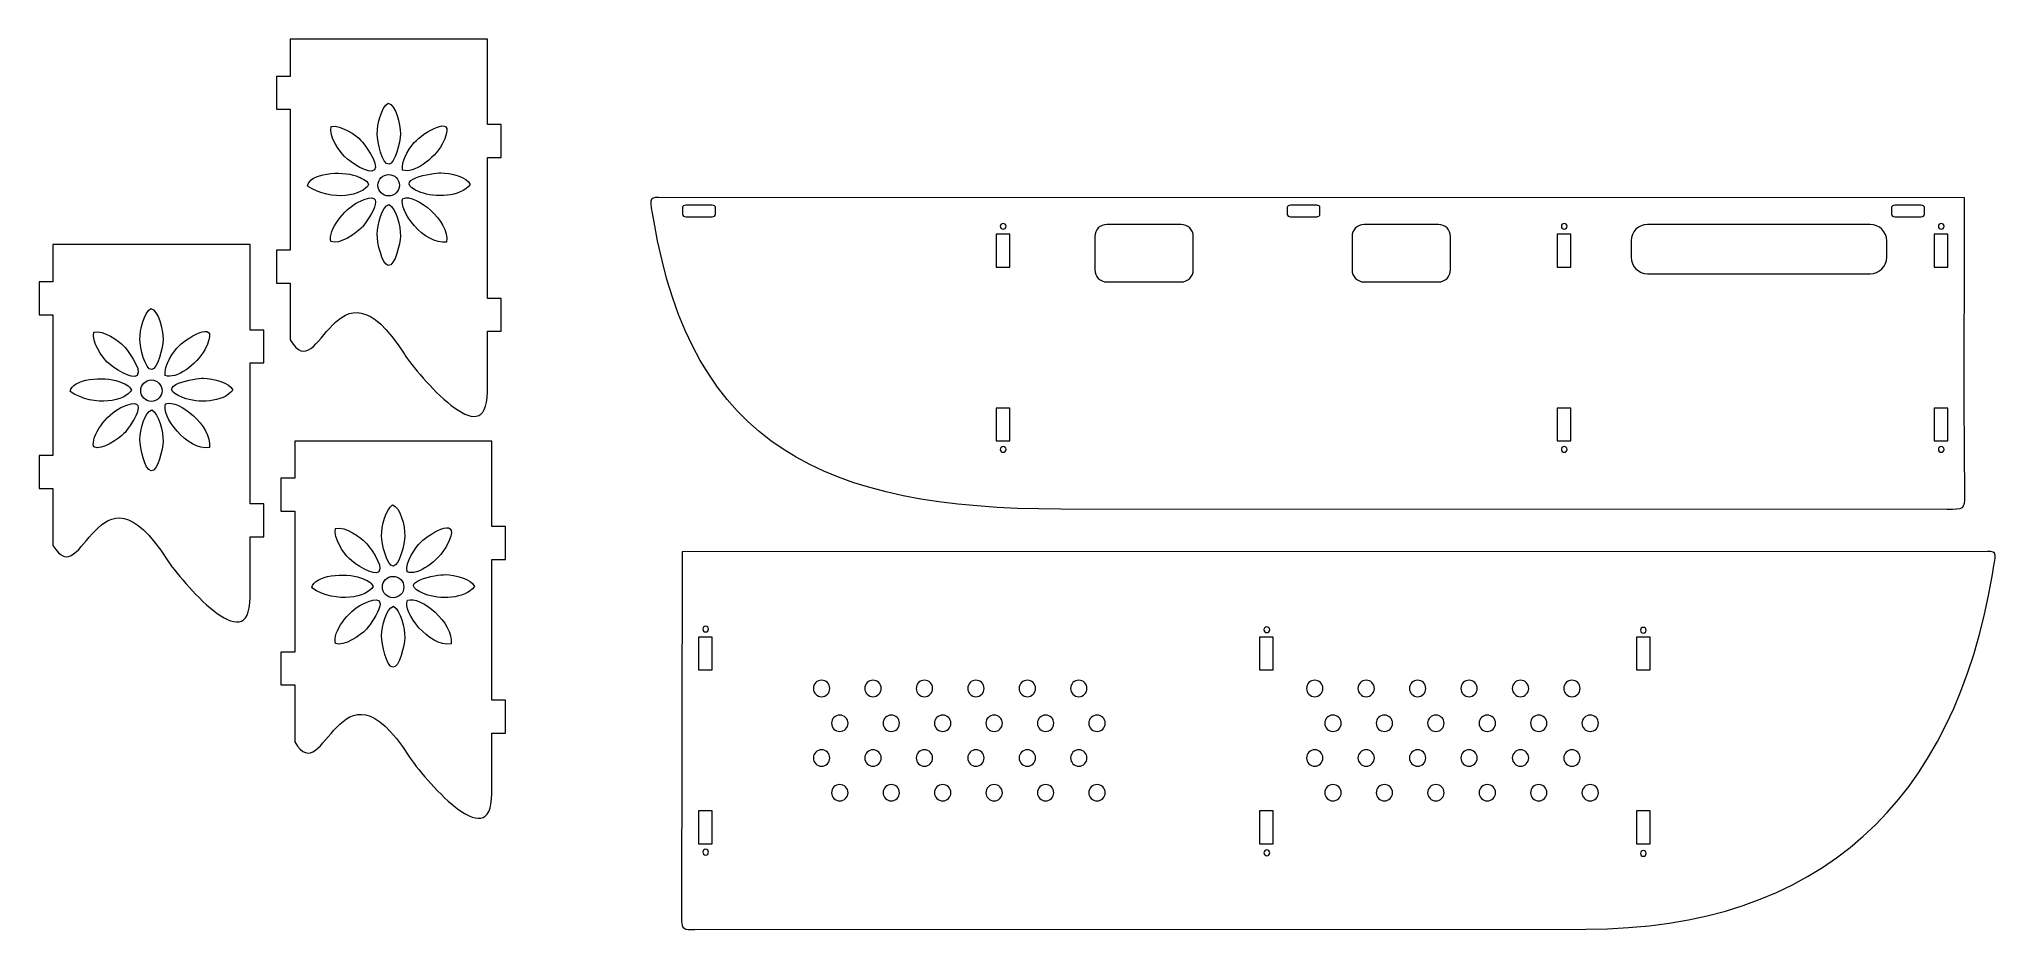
# Model space of a CAD drawing. Header units: inches. Extents: x -10.5 to 36.4, y -10.6 to 10.8.
import ezdxf

# ---------------------------------------------------------------- set-up
doc = ezdxf.new("R2010")
doc.units = ezdxf.units.IN
doc.header["$MEASUREMENT"] = 0
doc.layers.add('Layer 1', color=7, linetype='Continuous')

msp = doc.modelspace()

# ---------------------------------------------------------------- linework, layer by layer
at = {"layer": 'Layer 1', "color": 250, "lineweight": 18}
for points, knots in [([(-4.49, 3.569), (-4.49, 3.569), (-4.49, 4.934), (-4.49, 4.934), (-4.49, 4.934), (-4.49, 4.934), (-4.821, 4.934), (-4.821, 4.934), (-4.821, 4.934), (-4.821, 4.934), (-4.821, 5.722), (-4.821, 5.722), (-4.821, 5.722), (-4.821, 5.722), (-4.49, 5.722), (-4.49, 5.722), (-4.49, 5.722), (-4.49, 5.722), (-4.49, 9.101), (-4.49, 9.101), (-4.49, 9.101), (-4.49, 9.101), (-4.821, 9.101), (-4.821, 9.101), (-4.821, 9.101), (-4.821, 9.101), (-4.821, 9.888), (-4.821, 9.888), (-4.821, 9.888), (-4.821, 9.888), (-4.49, 9.888), (-4.49, 9.888), (-4.49, 9.888), (-4.49, 9.888), (-4.49, 10.782), (-4.49, 10.782), (-4.49, 10.782), (-4.49, 10.782), (0.234, 10.782), (0.234, 10.782), (0.234, 10.782), (0.234, 10.782), (0.234, 8.732), (0.234, 8.732), (0.234, 8.732), (0.234, 8.732), (0.565, 8.732), (0.565, 8.732), (0.565, 8.732), (0.565, 8.732), (0.565, 7.944), (0.565, 7.944), (0.565, 7.944), (0.565, 7.944), (0.234, 7.944), (0.234, 7.944), (0.234, 7.944), (0.234, 7.944), (0.234, 4.565), (0.234, 4.565), (0.234, 4.565), (0.234, 4.565), (0.565, 4.565), (0.565, 4.565), (0.565, 4.565), (0.565, 4.565), (0.565, 3.777), (0.565, 3.777), (0.565, 3.777), (0.565, 3.777), (0.234, 3.777), (0.234, 3.777), (0.234, 3.777), (0.234, 3.777), (0.234, 2.329), (0.234, 2.329), (0.234, 2.329), (0.234, 0.764), (-1.428, 2.727), (-1.753, 3.226), (-1.753, 3.226), (-3.43, 5.853), (-3.769, 2.341), (-4.49, 3.569)], [0, 0, 0, 0, 0.045455, 0.045455, 0.045455, 0.045455, 0.090909, 0.090909, 0.090909, 0.090909, 0.136364, 0.136364, 0.136364, 0.136364, 0.181818, 0.181818, 0.181818, 0.181818, 0.227273, 0.227273, 0.227273, 0.227273, 0.272727, 0.272727, 0.272727, 0.272727, 0.318182, 0.318182, 0.318182, 0.318182, 0.363636, 0.363636, 0.363636, 0.363636, 0.409091, 0.409091, 0.409091, 0.409091, 0.454545, 0.454545, 0.454545, 0.454545, 0.5, 0.5, 0.5, 0.5, 0.545455, 0.545455, 0.545455, 0.545455, 0.590909, 0.590909, 0.590909, 0.590909, 0.636364, 0.636364, 0.636364, 0.636364, 0.681818, 0.681818, 0.681818, 0.681818, 0.727273, 0.727273, 0.727273, 0.727273, 0.772727, 0.772727, 0.772727, 0.772727, 0.818182, 0.818182, 0.818182, 0.818182, 0.863636, 0.863636, 0.863636, 0.863636, 0.909091, 0.909091, 0.909091, 0.909091, 1, 1, 1, 1]), ([(-2.145, 9.249), (-2.303, 9.153), (-2.408, 8.743), (-2.407, 8.509), (-2.407, 8.509), (-2.406, 8.328), (-2.284, 7.773), (-2.123, 7.784), (-2.123, 7.784), (-1.98, 7.793), (-1.855, 8.311), (-1.851, 8.509), (-1.851, 8.509), (-1.846, 8.747), (-1.96, 9.206), (-2.145, 9.249)], [0, 0, 0, 0, 0.2, 0.2, 0.2, 0.2, 0.4, 0.4, 0.4, 0.4, 0.6, 0.6, 0.6, 0.6, 1, 1, 1, 1]), ([(-0.852, 8.262), (-0.439, 9.045), (-1.226, 8.59), (-1.468, 8.356), (-1.468, 8.356), (-1.586, 8.242), (-1.847, 7.878), (-1.797, 7.643), (-1.797, 7.643), (-1.54, 7.542), (-1.04, 7.907), (-0.852, 8.262)], [0, 0, 0, 0, 0.25, 0.25, 0.25, 0.25, 0.5, 0.5, 0.5, 0.5, 1, 1, 1, 1]), ([(-2.797, 8.356), (-2.908, 8.467), (-3.276, 8.743), (-3.511, 8.685), (-3.511, 8.685), (-3.577, 8.454), (-3.302, 8.081), (-3.187, 7.966), (-3.187, 7.966), (-3.042, 7.822), (-2.587, 7.528), (-2.474, 7.647), (-2.474, 7.647), (-2.338, 7.79), (-2.744, 8.302), (-2.797, 8.356)], [0, 0, 0, 0, 0.2, 0.2, 0.2, 0.2, 0.4, 0.4, 0.4, 0.4, 0.6, 0.6, 0.6, 0.6, 1, 1, 1, 1]), ([(-2.914, 7.501), (-3.261, 7.636), (-4.043, 7.569), (-4.079, 7.258), (-4.079, 7.258), (-3.478, 6.868), (-2.741, 7.04), (-2.611, 7.297), (-2.611, 7.297), (-2.648, 7.401), (-2.785, 7.451), (-2.914, 7.501)], [0, 0, 0, 0, 0.25, 0.25, 0.25, 0.25, 0.5, 0.5, 0.5, 0.5, 1, 1, 1, 1]), ([(-2.131, 7.537), (-2.272, 7.537), (-2.388, 7.422), (-2.388, 7.28), (-2.388, 7.28), (-2.388, 7.138), (-2.272, 7.023), (-2.131, 7.023), (-2.131, 7.023), (-1.989, 7.023), (-1.873, 7.138), (-1.873, 7.28), (-1.873, 7.28), (-1.873, 7.422), (-1.989, 7.537), (-2.131, 7.537)], [0, 0, 0, 0, 0.2, 0.2, 0.2, 0.2, 0.4, 0.4, 0.4, 0.4, 0.6, 0.6, 0.6, 0.6, 1, 1, 1, 1]), ([(-0.884, 7.578), (-1.052, 7.581), (-2.141, 7.408), (-1.362, 7.108), (-1.362, 7.108), (-1.031, 6.98), (-0.409, 6.985), (-0.177, 7.297), (-0.177, 7.297), (-0.242, 7.471), (-0.653, 7.575), (-0.884, 7.578)], [0, 0, 0, 0, 0.25, 0.25, 0.25, 0.25, 0.5, 0.5, 0.5, 0.5, 1, 1, 1, 1]), ([(-2.861, 6.873), (-3.203, 6.708), (-3.593, 6.197), (-3.514, 5.93), (-3.514, 5.93), (-3.314, 5.832), (-2.906, 6.137), (-2.787, 6.251), (-2.787, 6.251), (-2.684, 6.351), (-2.029, 7.277), (-2.861, 6.873)], [0, 0, 0, 0, 0.25, 0.25, 0.25, 0.25, 0.5, 0.5, 0.5, 0.5, 1, 1, 1, 1]), ([(-1.789, 6.964), (-1.915, 6.685), (-1.276, 5.839), (-0.741, 5.916), (-0.741, 5.916), (-0.675, 6.432), (-1.477, 7.08), (-1.789, 6.964)], [0, 0, 0, 0, 0.333333, 0.333333, 0.333333, 0.333333, 1, 1, 1, 1]), ([(-2.121, 6.821), (-2.298, 6.766), (-2.404, 6.338), (-2.407, 6.108), (-2.407, 6.108), (-2.409, 5.912), (-2.291, 5.375), (-2.14, 5.356), (-2.14, 5.356), (-1.98, 5.336), (-1.855, 5.895), (-1.851, 6.06), (-1.851, 6.06), (-1.846, 6.296), (-1.95, 6.721), (-2.121, 6.821)], [0, 0, 0, 0, 0.2, 0.2, 0.2, 0.2, 0.4, 0.4, 0.4, 0.4, 0.6, 0.6, 0.6, 0.6, 1, 1, 1, 1]), ([(13.973, -0.488), (13.973, -0.488), (35.226, -0.496), (35.226, -0.496), (35.226, -0.496), (35.61, -0.496), (35.65, -0.497), (35.646, -0.163), (35.646, -0.163), (35.616, 2.216), (35.638, 4.606), (35.638, 6.986), (35.638, 6.986), (35.638, 6.986), (4.347, 6.997), (4.347, 6.997), (4.347, 6.997), (4.095, 6.997), (4.141, 6.937), (4.224, 6.445), (4.224, 6.445), (5.134, 1.027), (8.343, -0.488), (13.973, -0.488)], [0, 0, 0, 0, 0.142857, 0.142857, 0.142857, 0.142857, 0.285714, 0.285714, 0.285714, 0.285714, 0.428571, 0.428571, 0.428571, 0.428571, 0.571429, 0.571429, 0.571429, 0.571429, 0.714286, 0.714286, 0.714286, 0.714286, 1, 1, 1, 1]), ([(4.994, 6.8), (4.994, 6.8), (5.624, 6.8), (5.624, 6.8), (5.624, 6.8), (5.667, 6.8), (5.703, 6.775), (5.703, 6.745), (5.703, 6.745), (5.703, 6.745), (5.703, 6.579), (5.703, 6.579), (5.703, 6.579), (5.703, 6.549), (5.667, 6.524), (5.624, 6.524), (5.624, 6.524), (5.624, 6.524), (4.994, 6.524), (4.994, 6.524), (4.994, 6.524), (4.951, 6.524), (4.915, 6.549), (4.915, 6.579), (4.915, 6.579), (4.915, 6.579), (4.915, 6.745), (4.915, 6.745), (4.915, 6.745), (4.915, 6.775), (4.951, 6.8), (4.994, 6.8)], [0, 0, 0, 0, 0.111111, 0.111111, 0.111111, 0.111111, 0.222222, 0.222222, 0.222222, 0.222222, 0.333333, 0.333333, 0.333333, 0.333333, 0.444444, 0.444444, 0.444444, 0.444444, 0.555556, 0.555556, 0.555556, 0.555556, 0.666667, 0.666667, 0.666667, 0.666667, 0.777778, 0.777778, 0.777778, 0.777778, 1, 1, 1, 1]), ([(19.485, 6.8), (19.485, 6.8), (20.115, 6.8), (20.115, 6.8), (20.115, 6.8), (20.158, 6.8), (20.193, 6.775), (20.193, 6.745), (20.193, 6.745), (20.193, 6.745), (20.193, 6.579), (20.193, 6.579), (20.193, 6.579), (20.193, 6.549), (20.158, 6.524), (20.115, 6.524), (20.115, 6.524), (20.115, 6.524), (19.485, 6.524), (19.485, 6.524), (19.485, 6.524), (19.441, 6.524), (19.406, 6.549), (19.406, 6.579), (19.406, 6.579), (19.406, 6.579), (19.406, 6.745), (19.406, 6.745), (19.406, 6.745), (19.406, 6.775), (19.441, 6.8), (19.485, 6.8)], [0, 0, 0, 0, 0.111111, 0.111111, 0.111111, 0.111111, 0.222222, 0.222222, 0.222222, 0.222222, 0.333333, 0.333333, 0.333333, 0.333333, 0.444444, 0.444444, 0.444444, 0.444444, 0.555556, 0.555556, 0.555556, 0.555556, 0.666667, 0.666667, 0.666667, 0.666667, 0.777778, 0.777778, 0.777778, 0.777778, 1, 1, 1, 1]), ([(33.976, 6.8), (33.976, 6.8), (34.605, 6.8), (34.605, 6.8), (34.605, 6.8), (34.649, 6.8), (34.684, 6.775), (34.684, 6.745), (34.684, 6.745), (34.684, 6.745), (34.684, 6.579), (34.684, 6.579), (34.684, 6.579), (34.684, 6.549), (34.649, 6.524), (34.605, 6.524), (34.605, 6.524), (34.605, 6.524), (33.976, 6.524), (33.976, 6.524), (33.976, 6.524), (33.932, 6.524), (33.897, 6.549), (33.897, 6.579), (33.897, 6.579), (33.897, 6.579), (33.897, 6.745), (33.897, 6.745), (33.897, 6.745), (33.897, 6.775), (33.932, 6.8), (33.976, 6.8)], [0, 0, 0, 0, 0.111111, 0.111111, 0.111111, 0.111111, 0.222222, 0.222222, 0.222222, 0.222222, 0.333333, 0.333333, 0.333333, 0.333333, 0.444444, 0.444444, 0.444444, 0.444444, 0.555556, 0.555556, 0.555556, 0.555556, 0.666667, 0.666667, 0.666667, 0.666667, 0.777778, 0.777778, 0.777778, 0.777778, 1, 1, 1, 1]), ([(12.599, 6.363), (12.637, 6.363), (12.668, 6.332), (12.668, 6.294), (12.668, 6.294), (12.668, 6.256), (12.637, 6.225), (12.599, 6.225), (12.599, 6.225), (12.561, 6.225), (12.53, 6.256), (12.53, 6.294), (12.53, 6.294), (12.53, 6.332), (12.561, 6.363), (12.599, 6.363)], [0, 0, 0, 0, 0.2, 0.2, 0.2, 0.2, 0.4, 0.4, 0.4, 0.4, 0.6, 0.6, 0.6, 0.6, 1, 1, 1, 1]), ([(15.084, 6.339), (15.084, 6.339), (16.868, 6.339), (16.868, 6.339), (16.868, 6.339), (17.027, 6.339), (17.157, 6.209), (17.157, 6.05), (17.157, 6.05), (17.157, 6.05), (17.157, 5.251), (17.157, 5.251), (17.157, 5.251), (17.157, 5.092), (17.027, 4.961), (16.868, 4.961), (16.868, 4.961), (16.868, 4.961), (15.084, 4.961), (15.084, 4.961), (15.084, 4.961), (14.925, 4.961), (14.795, 5.092), (14.795, 5.251), (14.795, 5.251), (14.795, 5.251), (14.795, 6.05), (14.795, 6.05), (14.795, 6.05), (14.795, 6.209), (14.925, 6.339), (15.084, 6.339)], [0, 0, 0, 0, 0.111111, 0.111111, 0.111111, 0.111111, 0.222222, 0.222222, 0.222222, 0.222222, 0.333333, 0.333333, 0.333333, 0.333333, 0.444444, 0.444444, 0.444444, 0.444444, 0.555556, 0.555556, 0.555556, 0.555556, 0.666667, 0.666667, 0.666667, 0.666667, 0.777778, 0.777778, 0.777778, 0.777778, 1, 1, 1, 1]), ([(21.251, 6.339), (21.251, 6.339), (23.035, 6.339), (23.035, 6.339), (23.035, 6.339), (23.194, 6.339), (23.324, 6.209), (23.324, 6.05), (23.324, 6.05), (23.324, 6.05), (23.324, 5.251), (23.324, 5.251), (23.324, 5.251), (23.324, 5.092), (23.194, 4.961), (23.035, 4.961), (23.035, 4.961), (23.035, 4.961), (21.251, 4.961), (21.251, 4.961), (21.251, 4.961), (21.092, 4.961), (20.962, 5.092), (20.962, 5.251), (20.962, 5.251), (20.962, 5.251), (20.962, 6.05), (20.962, 6.05), (20.962, 6.05), (20.962, 6.209), (21.092, 6.339), (21.251, 6.339)], [0, 0, 0, 0, 0.111111, 0.111111, 0.111111, 0.111111, 0.222222, 0.222222, 0.222222, 0.222222, 0.333333, 0.333333, 0.333333, 0.333333, 0.444444, 0.444444, 0.444444, 0.444444, 0.555556, 0.555556, 0.555556, 0.555556, 0.666667, 0.666667, 0.666667, 0.666667, 0.777778, 0.777778, 0.777778, 0.777778, 1, 1, 1, 1]), ([(26.049, 6.363), (26.087, 6.363), (26.118, 6.332), (26.118, 6.294), (26.118, 6.294), (26.118, 6.256), (26.087, 6.225), (26.049, 6.225), (26.049, 6.225), (26.011, 6.225), (25.98, 6.256), (25.98, 6.294), (25.98, 6.294), (25.98, 6.332), (26.011, 6.363), (26.049, 6.363)], [0, 0, 0, 0, 0.2, 0.2, 0.2, 0.2, 0.4, 0.4, 0.4, 0.4, 0.6, 0.6, 0.6, 0.6, 1, 1, 1, 1]), ([(28.048, 6.339), (28.048, 6.339), (33.385, 6.339), (33.385, 6.339), (33.385, 6.339), (33.602, 6.339), (33.779, 6.162), (33.779, 5.946), (33.779, 5.946), (33.779, 5.946), (33.779, 5.552), (33.779, 5.552), (33.779, 5.552), (33.779, 5.335), (33.602, 5.158), (33.385, 5.158), (33.385, 5.158), (33.385, 5.158), (28.048, 5.158), (28.048, 5.158), (28.048, 5.158), (27.831, 5.158), (27.654, 5.335), (27.654, 5.552), (27.654, 5.552), (27.654, 5.552), (27.654, 5.946), (27.654, 5.946), (27.654, 5.946), (27.654, 6.162), (27.831, 6.339), (28.048, 6.339)], [0, 0, 0, 0, 0.111111, 0.111111, 0.111111, 0.111111, 0.222222, 0.222222, 0.222222, 0.222222, 0.333333, 0.333333, 0.333333, 0.333333, 0.444444, 0.444444, 0.444444, 0.444444, 0.555556, 0.555556, 0.555556, 0.555556, 0.666667, 0.666667, 0.666667, 0.666667, 0.777778, 0.777778, 0.777778, 0.777778, 1, 1, 1, 1]), ([(35.087, 6.363), (35.125, 6.363), (35.156, 6.332), (35.156, 6.294), (35.156, 6.294), (35.156, 6.256), (35.125, 6.225), (35.087, 6.225), (35.087, 6.225), (35.049, 6.225), (35.018, 6.256), (35.018, 6.294), (35.018, 6.294), (35.018, 6.332), (35.049, 6.363), (35.087, 6.363)], [0, 0, 0, 0, 0.2, 0.2, 0.2, 0.2, 0.4, 0.4, 0.4, 0.4, 0.6, 0.6, 0.6, 0.6, 1, 1, 1, 1]), ([(-10.179, -1.358), (-10.179, -1.358), (-10.179, 0.007), (-10.179, 0.007), (-10.179, 0.007), (-10.179, 0.007), (-10.509, 0.007), (-10.509, 0.007), (-10.509, 0.007), (-10.509, 0.007), (-10.509, 0.795), (-10.509, 0.795), (-10.509, 0.795), (-10.509, 0.795), (-10.179, 0.795), (-10.179, 0.795), (-10.179, 0.795), (-10.179, 0.795), (-10.179, 4.174), (-10.179, 4.174), (-10.179, 4.174), (-10.179, 4.174), (-10.509, 4.174), (-10.509, 4.174), (-10.509, 4.174), (-10.509, 4.174), (-10.509, 4.961), (-10.509, 4.961), (-10.509, 4.961), (-10.509, 4.961), (-10.179, 4.961), (-10.179, 4.961), (-10.179, 4.961), (-10.179, 4.961), (-10.179, 5.855), (-10.179, 5.855), (-10.179, 5.855), (-10.179, 5.855), (-5.454, 5.855), (-5.454, 5.855), (-5.454, 5.855), (-5.454, 5.855), (-5.454, 3.804), (-5.454, 3.804), (-5.454, 3.804), (-5.454, 3.804), (-5.123, 3.804), (-5.123, 3.804), (-5.123, 3.804), (-5.123, 3.804), (-5.123, 3.017), (-5.123, 3.017), (-5.123, 3.017), (-5.123, 3.017), (-5.454, 3.017), (-5.454, 3.017), (-5.454, 3.017), (-5.454, 3.017), (-5.454, -0.362), (-5.454, -0.362), (-5.454, -0.362), (-5.454, -0.362), (-5.123, -0.362), (-5.123, -0.362), (-5.123, -0.362), (-5.123, -0.362), (-5.123, -1.15), (-5.123, -1.15), (-5.123, -1.15), (-5.123, -1.15), (-5.454, -1.15), (-5.454, -1.15), (-5.454, -1.15), (-5.454, -1.15), (-5.454, -2.599), (-5.454, -2.599), (-5.454, -2.599), (-5.454, -4.163), (-7.116, -2.2), (-7.442, -1.701), (-7.442, -1.701), (-9.119, 0.925), (-9.457, -2.586), (-10.179, -1.358)], [0, 0, 0, 0, 0.045455, 0.045455, 0.045455, 0.045455, 0.090909, 0.090909, 0.090909, 0.090909, 0.136364, 0.136364, 0.136364, 0.136364, 0.181818, 0.181818, 0.181818, 0.181818, 0.227273, 0.227273, 0.227273, 0.227273, 0.272727, 0.272727, 0.272727, 0.272727, 0.318182, 0.318182, 0.318182, 0.318182, 0.363636, 0.363636, 0.363636, 0.363636, 0.409091, 0.409091, 0.409091, 0.409091, 0.454545, 0.454545, 0.454545, 0.454545, 0.5, 0.5, 0.5, 0.5, 0.545455, 0.545455, 0.545455, 0.545455, 0.590909, 0.590909, 0.590909, 0.590909, 0.636364, 0.636364, 0.636364, 0.636364, 0.681818, 0.681818, 0.681818, 0.681818, 0.727273, 0.727273, 0.727273, 0.727273, 0.772727, 0.772727, 0.772727, 0.772727, 0.818182, 0.818182, 0.818182, 0.818182, 0.863636, 0.863636, 0.863636, 0.863636, 0.909091, 0.909091, 0.909091, 0.909091, 1, 1, 1, 1]), ([(12.428, 6.103), (12.428, 6.103), (12.759, 6.103), (12.759, 6.103), (12.759, 6.103), (12.759, 6.103), (12.759, 5.315), (12.759, 5.315), (12.759, 5.315), (12.759, 5.315), (12.428, 5.315), (12.428, 5.315), (12.428, 5.315), (12.428, 5.315), (12.428, 6.103), (12.428, 6.103)], [0, 0, 0, 0, 0.2, 0.2, 0.2, 0.2, 0.4, 0.4, 0.4, 0.4, 0.6, 0.6, 0.6, 0.6, 1, 1, 1, 1]), ([(25.877, 6.103), (25.877, 6.103), (26.208, 6.103), (26.208, 6.103), (26.208, 6.103), (26.208, 6.103), (26.208, 5.315), (26.208, 5.315), (26.208, 5.315), (26.208, 5.315), (25.877, 5.315), (25.877, 5.315), (25.877, 5.315), (25.877, 5.315), (25.877, 6.103), (25.877, 6.103)], [0, 0, 0, 0, 0.2, 0.2, 0.2, 0.2, 0.4, 0.4, 0.4, 0.4, 0.6, 0.6, 0.6, 0.6, 1, 1, 1, 1]), ([(34.914, 6.103), (34.914, 6.103), (35.244, 6.103), (35.244, 6.103), (35.244, 6.103), (35.244, 6.103), (35.244, 5.315), (35.244, 5.315), (35.244, 5.315), (35.244, 5.315), (34.914, 5.315), (34.914, 5.315), (34.914, 5.315), (34.914, 5.315), (34.914, 6.103), (34.914, 6.103)], [0, 0, 0, 0, 0.2, 0.2, 0.2, 0.2, 0.4, 0.4, 0.4, 0.4, 0.6, 0.6, 0.6, 0.6, 1, 1, 1, 1]), ([(-7.834, 4.322), (-7.991, 4.226), (-8.097, 3.816), (-8.096, 3.582), (-8.096, 3.582), (-8.094, 3.401), (-7.972, 2.846), (-7.812, 2.857), (-7.812, 2.857), (-7.668, 2.866), (-7.543, 3.384), (-7.539, 3.582), (-7.539, 3.582), (-7.535, 3.82), (-7.648, 4.279), (-7.834, 4.322)], [0, 0, 0, 0, 0.2, 0.2, 0.2, 0.2, 0.4, 0.4, 0.4, 0.4, 0.6, 0.6, 0.6, 0.6, 1, 1, 1, 1]), ([(-8.486, 3.429), (-8.597, 3.54), (-8.965, 3.816), (-9.2, 3.757), (-9.2, 3.757), (-9.266, 3.526), (-8.991, 3.154), (-8.876, 3.039), (-8.876, 3.039), (-8.731, 2.895), (-8.276, 2.601), (-8.162, 2.72), (-8.162, 2.72), (-8.027, 2.862), (-8.433, 3.375), (-8.486, 3.429)], [0, 0, 0, 0, 0.2, 0.2, 0.2, 0.2, 0.4, 0.4, 0.4, 0.4, 0.6, 0.6, 0.6, 0.6, 1, 1, 1, 1]), ([(-6.541, 3.335), (-6.127, 4.117), (-6.914, 3.663), (-7.157, 3.428), (-7.157, 3.428), (-7.275, 3.315), (-7.536, 2.951), (-7.486, 2.716), (-7.486, 2.716), (-7.229, 2.615), (-6.728, 2.98), (-6.541, 3.335)], [0, 0, 0, 0, 0.25, 0.25, 0.25, 0.25, 0.5, 0.5, 0.5, 0.5, 1, 1, 1, 1]), ([(-8.602, 2.574), (-8.95, 2.709), (-9.732, 2.642), (-9.768, 2.331), (-9.768, 2.331), (-9.167, 1.941), (-8.43, 2.113), (-8.299, 2.369), (-8.299, 2.369), (-8.337, 2.474), (-8.473, 2.524), (-8.602, 2.574)], [0, 0, 0, 0, 0.25, 0.25, 0.25, 0.25, 0.5, 0.5, 0.5, 0.5, 1, 1, 1, 1]), ([(-8.55, 1.946), (-8.891, 1.781), (-9.282, 1.27), (-9.202, 1.003), (-9.202, 1.003), (-9.002, 0.905), (-8.595, 1.21), (-8.476, 1.324), (-8.476, 1.324), (-8.373, 1.424), (-7.718, 2.35), (-8.55, 1.946)], [0, 0, 0, 0, 0.25, 0.25, 0.25, 0.25, 0.5, 0.5, 0.5, 0.5, 1, 1, 1, 1]), ([(-7.819, 2.61), (-7.961, 2.61), (-8.076, 2.495), (-8.076, 2.353), (-8.076, 2.353), (-8.076, 2.211), (-7.961, 2.096), (-7.819, 2.096), (-7.819, 2.096), (-7.677, 2.096), (-7.562, 2.211), (-7.562, 2.353), (-7.562, 2.353), (-7.562, 2.495), (-7.677, 2.61), (-7.819, 2.61)], [0, 0, 0, 0, 0.2, 0.2, 0.2, 0.2, 0.4, 0.4, 0.4, 0.4, 0.6, 0.6, 0.6, 0.6, 1, 1, 1, 1]), ([(-6.573, 2.651), (-6.741, 2.653), (-7.829, 2.481), (-7.05, 2.181), (-7.05, 2.181), (-6.719, 2.053), (-6.097, 2.058), (-5.865, 2.369), (-5.865, 2.369), (-5.931, 2.544), (-6.342, 2.648), (-6.573, 2.651)], [0, 0, 0, 0, 0.25, 0.25, 0.25, 0.25, 0.5, 0.5, 0.5, 0.5, 1, 1, 1, 1]), ([(-7.81, 1.894), (-7.987, 1.839), (-8.092, 1.411), (-8.095, 1.181), (-8.095, 1.181), (-8.098, 0.985), (-7.98, 0.448), (-7.828, 0.429), (-7.828, 0.429), (-7.668, 0.409), (-7.544, 0.968), (-7.54, 1.133), (-7.54, 1.133), (-7.535, 1.369), (-7.639, 1.794), (-7.81, 1.894)], [0, 0, 0, 0, 0.2, 0.2, 0.2, 0.2, 0.4, 0.4, 0.4, 0.4, 0.6, 0.6, 0.6, 0.6, 1, 1, 1, 1]), ([(-7.478, 2.037), (-7.604, 1.758), (-6.965, 0.912), (-6.43, 0.989), (-6.43, 0.989), (-6.364, 1.505), (-7.165, 2.153), (-7.478, 2.037)], [0, 0, 0, 0, 0.333333, 0.333333, 0.333333, 0.333333, 1, 1, 1, 1]), ([(12.428, 1.936), (12.428, 1.936), (12.759, 1.936), (12.759, 1.936), (12.759, 1.936), (12.759, 1.936), (12.759, 1.149), (12.759, 1.149), (12.759, 1.149), (12.759, 1.149), (12.428, 1.149), (12.428, 1.149), (12.428, 1.149), (12.428, 1.149), (12.428, 1.936), (12.428, 1.936)], [0, 0, 0, 0, 0.2, 0.2, 0.2, 0.2, 0.4, 0.4, 0.4, 0.4, 0.6, 0.6, 0.6, 0.6, 1, 1, 1, 1]), ([(25.877, 1.936), (25.877, 1.936), (26.208, 1.936), (26.208, 1.936), (26.208, 1.936), (26.208, 1.936), (26.208, 1.149), (26.208, 1.149), (26.208, 1.149), (26.208, 1.149), (25.877, 1.149), (25.877, 1.149), (25.877, 1.149), (25.877, 1.149), (25.877, 1.936), (25.877, 1.936)], [0, 0, 0, 0, 0.2, 0.2, 0.2, 0.2, 0.4, 0.4, 0.4, 0.4, 0.6, 0.6, 0.6, 0.6, 1, 1, 1, 1]), ([(34.914, 1.936), (34.914, 1.936), (35.244, 1.936), (35.244, 1.936), (35.244, 1.936), (35.244, 1.936), (35.244, 1.149), (35.244, 1.149), (35.244, 1.149), (35.244, 1.149), (34.914, 1.149), (34.914, 1.149), (34.914, 1.149), (34.914, 1.149), (34.914, 1.936), (34.914, 1.936)], [0, 0, 0, 0, 0.2, 0.2, 0.2, 0.2, 0.4, 0.4, 0.4, 0.4, 0.6, 0.6, 0.6, 0.6, 1, 1, 1, 1]), ([(-4.384, -6.067), (-4.384, -6.067), (-4.384, -4.702), (-4.384, -4.702), (-4.384, -4.702), (-4.384, -4.702), (-4.715, -4.702), (-4.715, -4.702), (-4.715, -4.702), (-4.715, -4.702), (-4.715, -3.915), (-4.715, -3.915), (-4.715, -3.915), (-4.715, -3.915), (-4.384, -3.915), (-4.384, -3.915), (-4.384, -3.915), (-4.384, -3.915), (-4.384, -0.535), (-4.384, -0.535), (-4.384, -0.535), (-4.384, -0.535), (-4.715, -0.535), (-4.715, -0.535), (-4.715, -0.535), (-4.715, -0.535), (-4.715, 0.252), (-4.715, 0.252), (-4.715, 0.252), (-4.715, 0.252), (-4.384, 0.252), (-4.384, 0.252), (-4.384, 0.252), (-4.384, 0.252), (-4.384, 1.146), (-4.384, 1.146), (-4.384, 1.146), (-4.384, 1.146), (0.34, 1.146), (0.34, 1.146), (0.34, 1.146), (0.34, 1.146), (0.34, -0.905), (0.34, -0.905), (0.34, -0.905), (0.34, -0.905), (0.671, -0.905), (0.671, -0.905), (0.671, -0.905), (0.671, -0.905), (0.671, -1.692), (0.671, -1.692), (0.671, -1.692), (0.671, -1.692), (0.34, -1.692), (0.34, -1.692), (0.34, -1.692), (0.34, -1.692), (0.34, -5.072), (0.34, -5.072), (0.34, -5.072), (0.34, -5.072), (0.671, -5.072), (0.671, -5.072), (0.671, -5.072), (0.671, -5.072), (0.671, -5.859), (0.671, -5.859), (0.671, -5.859), (0.671, -5.859), (0.34, -5.859), (0.34, -5.859), (0.34, -5.859), (0.34, -5.859), (0.34, -7.308), (0.34, -7.308), (0.34, -7.308), (0.34, -8.873), (-1.322, -6.909), (-1.647, -6.41), (-1.647, -6.41), (-3.324, -3.784), (-3.663, -7.296), (-4.384, -6.067)], [0, 0, 0, 0, 0.045455, 0.045455, 0.045455, 0.045455, 0.090909, 0.090909, 0.090909, 0.090909, 0.136364, 0.136364, 0.136364, 0.136364, 0.181818, 0.181818, 0.181818, 0.181818, 0.227273, 0.227273, 0.227273, 0.227273, 0.272727, 0.272727, 0.272727, 0.272727, 0.318182, 0.318182, 0.318182, 0.318182, 0.363636, 0.363636, 0.363636, 0.363636, 0.409091, 0.409091, 0.409091, 0.409091, 0.454545, 0.454545, 0.454545, 0.454545, 0.5, 0.5, 0.5, 0.5, 0.545455, 0.545455, 0.545455, 0.545455, 0.590909, 0.590909, 0.590909, 0.590909, 0.636364, 0.636364, 0.636364, 0.636364, 0.681818, 0.681818, 0.681818, 0.681818, 0.727273, 0.727273, 0.727273, 0.727273, 0.772727, 0.772727, 0.772727, 0.772727, 0.818182, 0.818182, 0.818182, 0.818182, 0.863636, 0.863636, 0.863636, 0.863636, 0.909091, 0.909091, 0.909091, 0.909091, 1, 1, 1, 1]), ([(12.599, 1.013), (12.637, 1.013), (12.668, 0.982), (12.668, 0.944), (12.668, 0.944), (12.668, 0.906), (12.637, 0.875), (12.599, 0.875), (12.599, 0.875), (12.561, 0.875), (12.53, 0.906), (12.53, 0.944), (12.53, 0.944), (12.53, 0.982), (12.561, 1.013), (12.599, 1.013)], [0, 0, 0, 0, 0.2, 0.2, 0.2, 0.2, 0.4, 0.4, 0.4, 0.4, 0.6, 0.6, 0.6, 0.6, 1, 1, 1, 1]), ([(26.049, 1.013), (26.087, 1.013), (26.118, 0.982), (26.118, 0.944), (26.118, 0.944), (26.118, 0.906), (26.087, 0.875), (26.049, 0.875), (26.049, 0.875), (26.011, 0.875), (25.98, 0.906), (25.98, 0.944), (25.98, 0.944), (25.98, 0.982), (26.011, 1.013), (26.049, 1.013)], [0, 0, 0, 0, 0.2, 0.2, 0.2, 0.2, 0.4, 0.4, 0.4, 0.4, 0.6, 0.6, 0.6, 0.6, 1, 1, 1, 1]), ([(35.087, 1.013), (35.125, 1.013), (35.156, 0.982), (35.156, 0.944), (35.156, 0.944), (35.156, 0.906), (35.125, 0.875), (35.087, 0.875), (35.087, 0.875), (35.049, 0.875), (35.018, 0.906), (35.018, 0.944), (35.018, 0.944), (35.018, 0.982), (35.049, 1.013), (35.087, 1.013)], [0, 0, 0, 0, 0.2, 0.2, 0.2, 0.2, 0.4, 0.4, 0.4, 0.4, 0.6, 0.6, 0.6, 0.6, 1, 1, 1, 1]), ([(-2.039, -0.387), (-2.197, -0.483), (-2.303, -0.893), (-2.301, -1.127), (-2.301, -1.127), (-2.3, -1.309), (-2.178, -1.863), (-2.017, -1.853), (-2.017, -1.853), (-1.874, -1.843), (-1.749, -1.325), (-1.745, -1.128), (-1.745, -1.128), (-1.74, -0.889), (-1.854, -0.431), (-2.039, -0.387)], [0, 0, 0, 0, 0.2, 0.2, 0.2, 0.2, 0.4, 0.4, 0.4, 0.4, 0.6, 0.6, 0.6, 0.6, 1, 1, 1, 1]), ([(-2.691, -1.281), (-2.802, -1.169), (-3.17, -0.893), (-3.405, -0.952), (-3.405, -0.952), (-3.471, -1.183), (-3.196, -1.555), (-3.081, -1.67), (-3.081, -1.67), (-2.936, -1.815), (-2.481, -2.108), (-2.368, -1.989), (-2.368, -1.989), (-2.232, -1.847), (-2.638, -1.334), (-2.691, -1.281)], [0, 0, 0, 0, 0.2, 0.2, 0.2, 0.2, 0.4, 0.4, 0.4, 0.4, 0.6, 0.6, 0.6, 0.6, 1, 1, 1, 1]), ([(-0.746, -1.375), (-0.333, -0.592), (-1.12, -1.046), (-1.363, -1.281), (-1.363, -1.281), (-1.48, -1.395), (-1.741, -1.759), (-1.691, -1.993), (-1.691, -1.993), (-1.434, -2.095), (-0.934, -1.729), (-0.746, -1.375)], [0, 0, 0, 0, 0.25, 0.25, 0.25, 0.25, 0.5, 0.5, 0.5, 0.5, 1, 1, 1, 1]), ([(26.566, -10.56), (26.566, -10.56), (5.208, -10.571), (5.208, -10.571), (5.208, -10.571), (4.954, -10.576), (4.889, -10.55), (4.892, -10.358), (4.892, -10.358), (4.892, -10.358), (4.901, -1.515), (4.901, -1.515), (4.901, -1.515), (4.901, -1.515), (36.192, -1.505), (36.192, -1.505), (36.192, -1.505), (36.443, -1.499), (36.397, -1.565), (36.315, -2.056), (36.315, -2.056), (35.405, -7.474), (32.196, -10.56), (26.566, -10.56)], [0, 0, 0, 0, 0.142857, 0.142857, 0.142857, 0.142857, 0.285714, 0.285714, 0.285714, 0.285714, 0.428571, 0.428571, 0.428571, 0.428571, 0.571429, 0.571429, 0.571429, 0.571429, 0.714286, 0.714286, 0.714286, 0.714286, 1, 1, 1, 1]), ([(-2.808, -2.136), (-3.155, -2.001), (-3.937, -2.067), (-3.973, -2.378), (-3.973, -2.378), (-3.372, -2.768), (-2.636, -2.597), (-2.505, -2.34), (-2.505, -2.34), (-2.542, -2.235), (-2.679, -2.186), (-2.808, -2.136)], [0, 0, 0, 0, 0.25, 0.25, 0.25, 0.25, 0.5, 0.5, 0.5, 0.5, 1, 1, 1, 1]), ([(-2.025, -2.1), (-2.167, -2.1), (-2.282, -2.215), (-2.282, -2.357), (-2.282, -2.357), (-2.282, -2.499), (-2.167, -2.614), (-2.025, -2.614), (-2.025, -2.614), (-1.883, -2.614), (-1.767, -2.499), (-1.767, -2.357), (-1.767, -2.357), (-1.767, -2.215), (-1.883, -2.1), (-2.025, -2.1)], [0, 0, 0, 0, 0.2, 0.2, 0.2, 0.2, 0.4, 0.4, 0.4, 0.4, 0.6, 0.6, 0.6, 0.6, 1, 1, 1, 1]), ([(-0.778, -2.058), (-0.947, -2.056), (-2.035, -2.228), (-1.256, -2.529), (-1.256, -2.529), (-0.925, -2.656), (-0.303, -2.652), (-0.071, -2.34), (-0.071, -2.34), (-0.136, -2.165), (-0.547, -2.061), (-0.778, -2.058)], [0, 0, 0, 0, 0.25, 0.25, 0.25, 0.25, 0.5, 0.5, 0.5, 0.5, 1, 1, 1, 1]), ([(-2.755, -2.763), (-3.097, -2.929), (-3.487, -3.44), (-3.408, -3.706), (-3.408, -3.706), (-3.208, -3.805), (-2.8, -3.499), (-2.681, -3.385), (-2.681, -3.385), (-2.578, -3.286), (-1.923, -2.359), (-2.755, -2.763)], [0, 0, 0, 0, 0.25, 0.25, 0.25, 0.25, 0.5, 0.5, 0.5, 0.5, 1, 1, 1, 1]), ([(-2.015, -2.815), (-2.192, -2.871), (-2.298, -3.299), (-2.301, -3.528), (-2.301, -3.528), (-2.303, -3.724), (-2.185, -4.261), (-2.034, -4.28), (-2.034, -4.28), (-1.874, -4.3), (-1.749, -3.741), (-1.745, -3.577), (-1.745, -3.577), (-1.74, -3.341), (-1.845, -2.915), (-2.015, -2.815)], [0, 0, 0, 0, 0.2, 0.2, 0.2, 0.2, 0.4, 0.4, 0.4, 0.4, 0.6, 0.6, 0.6, 0.6, 1, 1, 1, 1]), ([(-1.683, -2.673), (-1.809, -2.952), (-1.17, -3.798), (-0.635, -3.72), (-0.635, -3.72), (-0.569, -3.204), (-1.371, -2.557), (-1.683, -2.673)], [0, 0, 0, 0, 0.333333, 0.333333, 0.333333, 0.333333, 1, 1, 1, 1]), ([(5.295, -3.556), (5.295, -3.556), (5.625, -3.556), (5.625, -3.556), (5.625, -3.556), (5.625, -3.556), (5.625, -4.343), (5.625, -4.343), (5.625, -4.343), (5.625, -4.343), (5.295, -4.343), (5.295, -4.343), (5.295, -4.343), (5.295, -4.343), (5.295, -3.556), (5.295, -3.556)], [0, 0, 0, 0, 0.2, 0.2, 0.2, 0.2, 0.4, 0.4, 0.4, 0.4, 0.6, 0.6, 0.6, 0.6, 1, 1, 1, 1]), ([(5.468, -3.295), (5.506, -3.295), (5.537, -3.326), (5.537, -3.364), (5.537, -3.364), (5.537, -3.402), (5.506, -3.433), (5.468, -3.433), (5.468, -3.433), (5.43, -3.433), (5.399, -3.402), (5.399, -3.364), (5.399, -3.364), (5.399, -3.326), (5.43, -3.295), (5.468, -3.295)], [0, 0, 0, 0, 0.2, 0.2, 0.2, 0.2, 0.4, 0.4, 0.4, 0.4, 0.6, 0.6, 0.6, 0.6, 1, 1, 1, 1]), ([(18.744, -3.556), (18.744, -3.556), (19.074, -3.556), (19.074, -3.556), (19.074, -3.556), (19.074, -3.556), (19.074, -4.343), (19.074, -4.343), (19.074, -4.343), (19.074, -4.343), (18.744, -4.343), (18.744, -4.343), (18.744, -4.343), (18.744, -4.343), (18.744, -3.556), (18.744, -3.556)], [0, 0, 0, 0, 0.2, 0.2, 0.2, 0.2, 0.4, 0.4, 0.4, 0.4, 0.6, 0.6, 0.6, 0.6, 1, 1, 1, 1]), ([(18.919, -3.31), (18.957, -3.31), (18.988, -3.341), (18.988, -3.379), (18.988, -3.379), (18.988, -3.417), (18.957, -3.448), (18.919, -3.448), (18.919, -3.448), (18.881, -3.448), (18.85, -3.417), (18.85, -3.379), (18.85, -3.379), (18.85, -3.341), (18.881, -3.31), (18.919, -3.31)], [0, 0, 0, 0, 0.2, 0.2, 0.2, 0.2, 0.4, 0.4, 0.4, 0.4, 0.6, 0.6, 0.6, 0.6, 1, 1, 1, 1]), ([(27.78, -3.556), (27.78, -3.556), (28.111, -3.556), (28.111, -3.556), (28.111, -3.556), (28.111, -3.556), (28.111, -4.343), (28.111, -4.343), (28.111, -4.343), (28.111, -4.343), (27.78, -4.343), (27.78, -4.343), (27.78, -4.343), (27.78, -4.343), (27.78, -3.556), (27.78, -3.556)], [0, 0, 0, 0, 0.2, 0.2, 0.2, 0.2, 0.4, 0.4, 0.4, 0.4, 0.6, 0.6, 0.6, 0.6, 1, 1, 1, 1]), ([(27.945, -3.324), (27.984, -3.324), (28.014, -3.355), (28.014, -3.393), (28.014, -3.393), (28.014, -3.431), (27.984, -3.462), (27.945, -3.462), (27.945, -3.462), (27.907, -3.462), (27.877, -3.431), (27.877, -3.393), (27.877, -3.393), (27.877, -3.355), (27.907, -3.324), (27.945, -3.324)], [0, 0, 0, 0, 0.2, 0.2, 0.2, 0.2, 0.4, 0.4, 0.4, 0.4, 0.6, 0.6, 0.6, 0.6, 1, 1, 1, 1]), ([(8.246, -4.591), (8.354, -4.591), (8.443, -4.679), (8.443, -4.788), (8.443, -4.788), (8.443, -4.897), (8.354, -4.985), (8.246, -4.985), (8.246, -4.985), (8.137, -4.985), (8.049, -4.897), (8.049, -4.788), (8.049, -4.788), (8.049, -4.679), (8.137, -4.591), (8.246, -4.591)], [0, 0, 0, 0, 0.2, 0.2, 0.2, 0.2, 0.4, 0.4, 0.4, 0.4, 0.6, 0.6, 0.6, 0.6, 1, 1, 1, 1]), ([(9.479, -4.591), (9.588, -4.591), (9.676, -4.679), (9.676, -4.788), (9.676, -4.788), (9.676, -4.897), (9.588, -4.985), (9.479, -4.985), (9.479, -4.985), (9.37, -4.985), (9.282, -4.897), (9.282, -4.788), (9.282, -4.788), (9.282, -4.679), (9.37, -4.591), (9.479, -4.591)], [0, 0, 0, 0, 0.2, 0.2, 0.2, 0.2, 0.4, 0.4, 0.4, 0.4, 0.6, 0.6, 0.6, 0.6, 1, 1, 1, 1]), ([(10.712, -4.591), (10.821, -4.591), (10.909, -4.679), (10.909, -4.788), (10.909, -4.788), (10.909, -4.897), (10.821, -4.985), (10.712, -4.985), (10.712, -4.985), (10.604, -4.985), (10.516, -4.897), (10.516, -4.788), (10.516, -4.788), (10.516, -4.679), (10.604, -4.591), (10.712, -4.591)], [0, 0, 0, 0, 0.2, 0.2, 0.2, 0.2, 0.4, 0.4, 0.4, 0.4, 0.6, 0.6, 0.6, 0.6, 1, 1, 1, 1]), ([(11.946, -4.591), (12.054, -4.591), (12.143, -4.679), (12.143, -4.788), (12.143, -4.788), (12.143, -4.897), (12.054, -4.985), (11.946, -4.985), (11.946, -4.985), (11.837, -4.985), (11.749, -4.897), (11.749, -4.788), (11.749, -4.788), (11.749, -4.679), (11.837, -4.591), (11.946, -4.591)], [0, 0, 0, 0, 0.2, 0.2, 0.2, 0.2, 0.4, 0.4, 0.4, 0.4, 0.6, 0.6, 0.6, 0.6, 1, 1, 1, 1]), ([(13.179, -4.591), (13.288, -4.591), (13.376, -4.679), (13.376, -4.788), (13.376, -4.788), (13.376, -4.897), (13.288, -4.985), (13.179, -4.985), (13.179, -4.985), (13.07, -4.985), (12.982, -4.897), (12.982, -4.788), (12.982, -4.788), (12.982, -4.679), (13.07, -4.591), (13.179, -4.591)], [0, 0, 0, 0, 0.2, 0.2, 0.2, 0.2, 0.4, 0.4, 0.4, 0.4, 0.6, 0.6, 0.6, 0.6, 1, 1, 1, 1]), ([(14.412, -4.591), (14.521, -4.591), (14.609, -4.679), (14.609, -4.788), (14.609, -4.788), (14.609, -4.897), (14.521, -4.985), (14.412, -4.985), (14.412, -4.985), (14.304, -4.985), (14.216, -4.897), (14.216, -4.788), (14.216, -4.788), (14.216, -4.679), (14.304, -4.591), (14.412, -4.591)], [0, 0, 0, 0, 0.2, 0.2, 0.2, 0.2, 0.4, 0.4, 0.4, 0.4, 0.6, 0.6, 0.6, 0.6, 1, 1, 1, 1]), ([(20.068, -4.591), (20.176, -4.591), (20.264, -4.679), (20.264, -4.788), (20.264, -4.788), (20.264, -4.897), (20.176, -4.985), (20.068, -4.985), (20.068, -4.985), (19.959, -4.985), (19.871, -4.897), (19.871, -4.788), (19.871, -4.788), (19.871, -4.679), (19.959, -4.591), (20.068, -4.591)], [0, 0, 0, 0, 0.2, 0.2, 0.2, 0.2, 0.4, 0.4, 0.4, 0.4, 0.6, 0.6, 0.6, 0.6, 1, 1, 1, 1]), ([(21.301, -4.591), (21.41, -4.591), (21.498, -4.679), (21.498, -4.788), (21.498, -4.788), (21.498, -4.897), (21.41, -4.985), (21.301, -4.985), (21.301, -4.985), (21.192, -4.985), (21.104, -4.897), (21.104, -4.788), (21.104, -4.788), (21.104, -4.679), (21.192, -4.591), (21.301, -4.591)], [0, 0, 0, 0, 0.2, 0.2, 0.2, 0.2, 0.4, 0.4, 0.4, 0.4, 0.6, 0.6, 0.6, 0.6, 1, 1, 1, 1]), ([(22.534, -4.591), (22.643, -4.591), (22.731, -4.679), (22.731, -4.788), (22.731, -4.788), (22.731, -4.897), (22.643, -4.985), (22.534, -4.985), (22.534, -4.985), (22.426, -4.985), (22.337, -4.897), (22.337, -4.788), (22.337, -4.788), (22.337, -4.679), (22.426, -4.591), (22.534, -4.591)], [0, 0, 0, 0, 0.2, 0.2, 0.2, 0.2, 0.4, 0.4, 0.4, 0.4, 0.6, 0.6, 0.6, 0.6, 1, 1, 1, 1]), ([(23.768, -4.591), (23.876, -4.591), (23.964, -4.679), (23.964, -4.788), (23.964, -4.788), (23.964, -4.897), (23.876, -4.985), (23.768, -4.985), (23.768, -4.985), (23.659, -4.985), (23.571, -4.897), (23.571, -4.788), (23.571, -4.788), (23.571, -4.679), (23.659, -4.591), (23.768, -4.591)], [0, 0, 0, 0, 0.2, 0.2, 0.2, 0.2, 0.4, 0.4, 0.4, 0.4, 0.6, 0.6, 0.6, 0.6, 1, 1, 1, 1]), ([(25.001, -4.591), (25.11, -4.591), (25.198, -4.679), (25.198, -4.788), (25.198, -4.788), (25.198, -4.897), (25.11, -4.985), (25.001, -4.985), (25.001, -4.985), (24.892, -4.985), (24.804, -4.897), (24.804, -4.788), (24.804, -4.788), (24.804, -4.679), (24.892, -4.591), (25.001, -4.591)], [0, 0, 0, 0, 0.2, 0.2, 0.2, 0.2, 0.4, 0.4, 0.4, 0.4, 0.6, 0.6, 0.6, 0.6, 1, 1, 1, 1]), ([(26.234, -4.591), (26.343, -4.591), (26.431, -4.679), (26.431, -4.788), (26.431, -4.788), (26.431, -4.897), (26.343, -4.985), (26.234, -4.985), (26.234, -4.985), (26.126, -4.985), (26.037, -4.897), (26.037, -4.788), (26.037, -4.788), (26.037, -4.679), (26.126, -4.591), (26.234, -4.591)], [0, 0, 0, 0, 0.2, 0.2, 0.2, 0.2, 0.4, 0.4, 0.4, 0.4, 0.6, 0.6, 0.6, 0.6, 1, 1, 1, 1]), ([(8.683, -5.425), (8.792, -5.425), (8.88, -5.513), (8.88, -5.621), (8.88, -5.621), (8.88, -5.73), (8.792, -5.818), (8.683, -5.818), (8.683, -5.818), (8.575, -5.818), (8.486, -5.73), (8.486, -5.621), (8.486, -5.621), (8.486, -5.513), (8.575, -5.425), (8.683, -5.425)], [0, 0, 0, 0, 0.2, 0.2, 0.2, 0.2, 0.4, 0.4, 0.4, 0.4, 0.6, 0.6, 0.6, 0.6, 1, 1, 1, 1]), ([(9.917, -5.425), (10.025, -5.425), (10.113, -5.513), (10.113, -5.621), (10.113, -5.621), (10.113, -5.73), (10.025, -5.818), (9.917, -5.818), (9.917, -5.818), (9.808, -5.818), (9.72, -5.73), (9.72, -5.621), (9.72, -5.621), (9.72, -5.513), (9.808, -5.425), (9.917, -5.425)], [0, 0, 0, 0, 0.2, 0.2, 0.2, 0.2, 0.4, 0.4, 0.4, 0.4, 0.6, 0.6, 0.6, 0.6, 1, 1, 1, 1]), ([(11.15, -5.425), (11.259, -5.425), (11.347, -5.513), (11.347, -5.621), (11.347, -5.621), (11.347, -5.73), (11.259, -5.818), (11.15, -5.818), (11.15, -5.818), (11.041, -5.818), (10.953, -5.73), (10.953, -5.621), (10.953, -5.621), (10.953, -5.513), (11.041, -5.425), (11.15, -5.425)], [0, 0, 0, 0, 0.2, 0.2, 0.2, 0.2, 0.4, 0.4, 0.4, 0.4, 0.6, 0.6, 0.6, 0.6, 1, 1, 1, 1]), ([(12.383, -5.425), (12.492, -5.425), (12.58, -5.513), (12.58, -5.621), (12.58, -5.621), (12.58, -5.73), (12.492, -5.818), (12.383, -5.818), (12.383, -5.818), (12.275, -5.818), (12.186, -5.73), (12.186, -5.621), (12.186, -5.621), (12.186, -5.513), (12.275, -5.425), (12.383, -5.425)], [0, 0, 0, 0, 0.2, 0.2, 0.2, 0.2, 0.4, 0.4, 0.4, 0.4, 0.6, 0.6, 0.6, 0.6, 1, 1, 1, 1]), ([(13.617, -5.425), (13.725, -5.425), (13.813, -5.513), (13.813, -5.621), (13.813, -5.621), (13.813, -5.73), (13.725, -5.818), (13.617, -5.818), (13.617, -5.818), (13.508, -5.818), (13.42, -5.73), (13.42, -5.621), (13.42, -5.621), (13.42, -5.513), (13.508, -5.425), (13.617, -5.425)], [0, 0, 0, 0, 0.2, 0.2, 0.2, 0.2, 0.4, 0.4, 0.4, 0.4, 0.6, 0.6, 0.6, 0.6, 1, 1, 1, 1]), ([(14.85, -5.425), (14.959, -5.425), (15.047, -5.513), (15.047, -5.621), (15.047, -5.621), (15.047, -5.73), (14.959, -5.818), (14.85, -5.818), (14.85, -5.818), (14.741, -5.818), (14.653, -5.73), (14.653, -5.621), (14.653, -5.621), (14.653, -5.513), (14.741, -5.425), (14.85, -5.425)], [0, 0, 0, 0, 0.2, 0.2, 0.2, 0.2, 0.4, 0.4, 0.4, 0.4, 0.6, 0.6, 0.6, 0.6, 1, 1, 1, 1]), ([(20.505, -5.425), (20.614, -5.425), (20.702, -5.513), (20.702, -5.621), (20.702, -5.621), (20.702, -5.73), (20.614, -5.818), (20.505, -5.818), (20.505, -5.818), (20.396, -5.818), (20.308, -5.73), (20.308, -5.621), (20.308, -5.621), (20.308, -5.513), (20.396, -5.425), (20.505, -5.425)], [0, 0, 0, 0, 0.2, 0.2, 0.2, 0.2, 0.4, 0.4, 0.4, 0.4, 0.6, 0.6, 0.6, 0.6, 1, 1, 1, 1]), ([(21.738, -5.425), (21.847, -5.425), (21.935, -5.513), (21.935, -5.621), (21.935, -5.621), (21.935, -5.73), (21.847, -5.818), (21.738, -5.818), (21.738, -5.818), (21.63, -5.818), (21.542, -5.73), (21.542, -5.621), (21.542, -5.621), (21.542, -5.513), (21.63, -5.425), (21.738, -5.425)], [0, 0, 0, 0, 0.2, 0.2, 0.2, 0.2, 0.4, 0.4, 0.4, 0.4, 0.6, 0.6, 0.6, 0.6, 1, 1, 1, 1]), ([(22.972, -5.425), (23.08, -5.425), (23.169, -5.513), (23.169, -5.621), (23.169, -5.621), (23.169, -5.73), (23.08, -5.818), (22.972, -5.818), (22.972, -5.818), (22.863, -5.818), (22.775, -5.73), (22.775, -5.621), (22.775, -5.621), (22.775, -5.513), (22.863, -5.425), (22.972, -5.425)], [0, 0, 0, 0, 0.2, 0.2, 0.2, 0.2, 0.4, 0.4, 0.4, 0.4, 0.6, 0.6, 0.6, 0.6, 1, 1, 1, 1]), ([(24.205, -5.425), (24.314, -5.425), (24.402, -5.513), (24.402, -5.621), (24.402, -5.621), (24.402, -5.73), (24.314, -5.818), (24.205, -5.818), (24.205, -5.818), (24.096, -5.818), (24.008, -5.73), (24.008, -5.621), (24.008, -5.621), (24.008, -5.513), (24.096, -5.425), (24.205, -5.425)], [0, 0, 0, 0, 0.2, 0.2, 0.2, 0.2, 0.4, 0.4, 0.4, 0.4, 0.6, 0.6, 0.6, 0.6, 1, 1, 1, 1]), ([(25.438, -5.425), (25.547, -5.425), (25.635, -5.513), (25.635, -5.621), (25.635, -5.621), (25.635, -5.73), (25.547, -5.818), (25.438, -5.818), (25.438, -5.818), (25.33, -5.818), (25.242, -5.73), (25.242, -5.621), (25.242, -5.621), (25.242, -5.513), (25.33, -5.425), (25.438, -5.425)], [0, 0, 0, 0, 0.2, 0.2, 0.2, 0.2, 0.4, 0.4, 0.4, 0.4, 0.6, 0.6, 0.6, 0.6, 1, 1, 1, 1]), ([(26.672, -5.425), (26.78, -5.425), (26.869, -5.513), (26.869, -5.621), (26.869, -5.621), (26.869, -5.73), (26.78, -5.818), (26.672, -5.818), (26.672, -5.818), (26.563, -5.818), (26.475, -5.73), (26.475, -5.621), (26.475, -5.621), (26.475, -5.513), (26.563, -5.425), (26.672, -5.425)], [0, 0, 0, 0, 0.2, 0.2, 0.2, 0.2, 0.4, 0.4, 0.4, 0.4, 0.6, 0.6, 0.6, 0.6, 1, 1, 1, 1]), ([(8.246, -6.258), (8.354, -6.258), (8.443, -6.346), (8.443, -6.455), (8.443, -6.455), (8.443, -6.563), (8.354, -6.652), (8.246, -6.652), (8.246, -6.652), (8.137, -6.652), (8.049, -6.563), (8.049, -6.455), (8.049, -6.455), (8.049, -6.346), (8.137, -6.258), (8.246, -6.258)], [0, 0, 0, 0, 0.2, 0.2, 0.2, 0.2, 0.4, 0.4, 0.4, 0.4, 0.6, 0.6, 0.6, 0.6, 1, 1, 1, 1]), ([(9.479, -6.258), (9.588, -6.258), (9.676, -6.346), (9.676, -6.455), (9.676, -6.455), (9.676, -6.563), (9.588, -6.652), (9.479, -6.652), (9.479, -6.652), (9.37, -6.652), (9.282, -6.563), (9.282, -6.455), (9.282, -6.455), (9.282, -6.346), (9.37, -6.258), (9.479, -6.258)], [0, 0, 0, 0, 0.2, 0.2, 0.2, 0.2, 0.4, 0.4, 0.4, 0.4, 0.6, 0.6, 0.6, 0.6, 1, 1, 1, 1]), ([(10.712, -6.258), (10.821, -6.258), (10.909, -6.346), (10.909, -6.455), (10.909, -6.455), (10.909, -6.563), (10.821, -6.652), (10.712, -6.652), (10.712, -6.652), (10.604, -6.652), (10.516, -6.563), (10.516, -6.455), (10.516, -6.455), (10.516, -6.346), (10.604, -6.258), (10.712, -6.258)], [0, 0, 0, 0, 0.2, 0.2, 0.2, 0.2, 0.4, 0.4, 0.4, 0.4, 0.6, 0.6, 0.6, 0.6, 1, 1, 1, 1]), ([(11.946, -6.258), (12.054, -6.258), (12.143, -6.346), (12.143, -6.455), (12.143, -6.455), (12.143, -6.563), (12.054, -6.652), (11.946, -6.652), (11.946, -6.652), (11.837, -6.652), (11.749, -6.563), (11.749, -6.455), (11.749, -6.455), (11.749, -6.346), (11.837, -6.258), (11.946, -6.258)], [0, 0, 0, 0, 0.2, 0.2, 0.2, 0.2, 0.4, 0.4, 0.4, 0.4, 0.6, 0.6, 0.6, 0.6, 1, 1, 1, 1]), ([(13.179, -6.258), (13.288, -6.258), (13.376, -6.346), (13.376, -6.455), (13.376, -6.455), (13.376, -6.563), (13.288, -6.652), (13.179, -6.652), (13.179, -6.652), (13.07, -6.652), (12.982, -6.563), (12.982, -6.455), (12.982, -6.455), (12.982, -6.346), (13.07, -6.258), (13.179, -6.258)], [0, 0, 0, 0, 0.2, 0.2, 0.2, 0.2, 0.4, 0.4, 0.4, 0.4, 0.6, 0.6, 0.6, 0.6, 1, 1, 1, 1]), ([(14.412, -6.258), (14.521, -6.258), (14.609, -6.346), (14.609, -6.455), (14.609, -6.455), (14.609, -6.563), (14.521, -6.652), (14.412, -6.652), (14.412, -6.652), (14.304, -6.652), (14.216, -6.563), (14.216, -6.455), (14.216, -6.455), (14.216, -6.346), (14.304, -6.258), (14.412, -6.258)], [0, 0, 0, 0, 0.2, 0.2, 0.2, 0.2, 0.4, 0.4, 0.4, 0.4, 0.6, 0.6, 0.6, 0.6, 1, 1, 1, 1]), ([(20.068, -6.258), (20.176, -6.258), (20.264, -6.346), (20.264, -6.455), (20.264, -6.455), (20.264, -6.563), (20.176, -6.652), (20.068, -6.652), (20.068, -6.652), (19.959, -6.652), (19.871, -6.563), (19.871, -6.455), (19.871, -6.455), (19.871, -6.346), (19.959, -6.258), (20.068, -6.258)], [0, 0, 0, 0, 0.2, 0.2, 0.2, 0.2, 0.4, 0.4, 0.4, 0.4, 0.6, 0.6, 0.6, 0.6, 1, 1, 1, 1]), ([(21.301, -6.258), (21.41, -6.258), (21.498, -6.346), (21.498, -6.455), (21.498, -6.455), (21.498, -6.563), (21.41, -6.652), (21.301, -6.652), (21.301, -6.652), (21.192, -6.652), (21.104, -6.563), (21.104, -6.455), (21.104, -6.455), (21.104, -6.346), (21.192, -6.258), (21.301, -6.258)], [0, 0, 0, 0, 0.2, 0.2, 0.2, 0.2, 0.4, 0.4, 0.4, 0.4, 0.6, 0.6, 0.6, 0.6, 1, 1, 1, 1]), ([(22.534, -6.258), (22.643, -6.258), (22.731, -6.346), (22.731, -6.455), (22.731, -6.455), (22.731, -6.563), (22.643, -6.652), (22.534, -6.652), (22.534, -6.652), (22.426, -6.652), (22.337, -6.563), (22.337, -6.455), (22.337, -6.455), (22.337, -6.346), (22.426, -6.258), (22.534, -6.258)], [0, 0, 0, 0, 0.2, 0.2, 0.2, 0.2, 0.4, 0.4, 0.4, 0.4, 0.6, 0.6, 0.6, 0.6, 1, 1, 1, 1]), ([(23.768, -6.258), (23.876, -6.258), (23.964, -6.346), (23.964, -6.455), (23.964, -6.455), (23.964, -6.563), (23.876, -6.652), (23.768, -6.652), (23.768, -6.652), (23.659, -6.652), (23.571, -6.563), (23.571, -6.455), (23.571, -6.455), (23.571, -6.346), (23.659, -6.258), (23.768, -6.258)], [0, 0, 0, 0, 0.2, 0.2, 0.2, 0.2, 0.4, 0.4, 0.4, 0.4, 0.6, 0.6, 0.6, 0.6, 1, 1, 1, 1]), ([(25.001, -6.258), (25.11, -6.258), (25.198, -6.346), (25.198, -6.455), (25.198, -6.455), (25.198, -6.563), (25.11, -6.652), (25.001, -6.652), (25.001, -6.652), (24.892, -6.652), (24.804, -6.563), (24.804, -6.455), (24.804, -6.455), (24.804, -6.346), (24.892, -6.258), (25.001, -6.258)], [0, 0, 0, 0, 0.2, 0.2, 0.2, 0.2, 0.4, 0.4, 0.4, 0.4, 0.6, 0.6, 0.6, 0.6, 1, 1, 1, 1]), ([(26.234, -6.258), (26.343, -6.258), (26.431, -6.346), (26.431, -6.455), (26.431, -6.455), (26.431, -6.563), (26.343, -6.652), (26.234, -6.652), (26.234, -6.652), (26.126, -6.652), (26.037, -6.563), (26.037, -6.455), (26.037, -6.455), (26.037, -6.346), (26.126, -6.258), (26.234, -6.258)], [0, 0, 0, 0, 0.2, 0.2, 0.2, 0.2, 0.4, 0.4, 0.4, 0.4, 0.6, 0.6, 0.6, 0.6, 1, 1, 1, 1]), ([(8.683, -7.091), (8.792, -7.091), (8.88, -7.179), (8.88, -7.288), (8.88, -7.288), (8.88, -7.397), (8.792, -7.485), (8.683, -7.485), (8.683, -7.485), (8.575, -7.485), (8.486, -7.397), (8.486, -7.288), (8.486, -7.288), (8.486, -7.179), (8.575, -7.091), (8.683, -7.091)], [0, 0, 0, 0, 0.2, 0.2, 0.2, 0.2, 0.4, 0.4, 0.4, 0.4, 0.6, 0.6, 0.6, 0.6, 1, 1, 1, 1]), ([(9.917, -7.091), (10.025, -7.091), (10.113, -7.179), (10.113, -7.288), (10.113, -7.288), (10.113, -7.397), (10.025, -7.485), (9.917, -7.485), (9.917, -7.485), (9.808, -7.485), (9.72, -7.397), (9.72, -7.288), (9.72, -7.288), (9.72, -7.179), (9.808, -7.091), (9.917, -7.091)], [0, 0, 0, 0, 0.2, 0.2, 0.2, 0.2, 0.4, 0.4, 0.4, 0.4, 0.6, 0.6, 0.6, 0.6, 1, 1, 1, 1]), ([(11.15, -7.091), (11.259, -7.091), (11.347, -7.179), (11.347, -7.288), (11.347, -7.288), (11.347, -7.397), (11.259, -7.485), (11.15, -7.485), (11.15, -7.485), (11.041, -7.485), (10.953, -7.397), (10.953, -7.288), (10.953, -7.288), (10.953, -7.179), (11.041, -7.091), (11.15, -7.091)], [0, 0, 0, 0, 0.2, 0.2, 0.2, 0.2, 0.4, 0.4, 0.4, 0.4, 0.6, 0.6, 0.6, 0.6, 1, 1, 1, 1]), ([(12.383, -7.091), (12.492, -7.091), (12.58, -7.179), (12.58, -7.288), (12.58, -7.288), (12.58, -7.397), (12.492, -7.485), (12.383, -7.485), (12.383, -7.485), (12.275, -7.485), (12.186, -7.397), (12.186, -7.288), (12.186, -7.288), (12.186, -7.179), (12.275, -7.091), (12.383, -7.091)], [0, 0, 0, 0, 0.2, 0.2, 0.2, 0.2, 0.4, 0.4, 0.4, 0.4, 0.6, 0.6, 0.6, 0.6, 1, 1, 1, 1]), ([(13.617, -7.091), (13.725, -7.091), (13.813, -7.179), (13.813, -7.288), (13.813, -7.288), (13.813, -7.397), (13.725, -7.485), (13.617, -7.485), (13.617, -7.485), (13.508, -7.485), (13.42, -7.397), (13.42, -7.288), (13.42, -7.288), (13.42, -7.179), (13.508, -7.091), (13.617, -7.091)], [0, 0, 0, 0, 0.2, 0.2, 0.2, 0.2, 0.4, 0.4, 0.4, 0.4, 0.6, 0.6, 0.6, 0.6, 1, 1, 1, 1]), ([(14.85, -7.091), (14.959, -7.091), (15.047, -7.179), (15.047, -7.288), (15.047, -7.288), (15.047, -7.397), (14.959, -7.485), (14.85, -7.485), (14.85, -7.485), (14.741, -7.485), (14.653, -7.397), (14.653, -7.288), (14.653, -7.288), (14.653, -7.179), (14.741, -7.091), (14.85, -7.091)], [0, 0, 0, 0, 0.2, 0.2, 0.2, 0.2, 0.4, 0.4, 0.4, 0.4, 0.6, 0.6, 0.6, 0.6, 1, 1, 1, 1]), ([(20.505, -7.091), (20.614, -7.091), (20.702, -7.179), (20.702, -7.288), (20.702, -7.288), (20.702, -7.397), (20.614, -7.485), (20.505, -7.485), (20.505, -7.485), (20.396, -7.485), (20.308, -7.397), (20.308, -7.288), (20.308, -7.288), (20.308, -7.179), (20.396, -7.091), (20.505, -7.091)], [0, 0, 0, 0, 0.2, 0.2, 0.2, 0.2, 0.4, 0.4, 0.4, 0.4, 0.6, 0.6, 0.6, 0.6, 1, 1, 1, 1]), ([(21.738, -7.091), (21.847, -7.091), (21.935, -7.179), (21.935, -7.288), (21.935, -7.288), (21.935, -7.397), (21.847, -7.485), (21.738, -7.485), (21.738, -7.485), (21.63, -7.485), (21.542, -7.397), (21.542, -7.288), (21.542, -7.288), (21.542, -7.179), (21.63, -7.091), (21.738, -7.091)], [0, 0, 0, 0, 0.2, 0.2, 0.2, 0.2, 0.4, 0.4, 0.4, 0.4, 0.6, 0.6, 0.6, 0.6, 1, 1, 1, 1]), ([(22.972, -7.091), (23.08, -7.091), (23.169, -7.179), (23.169, -7.288), (23.169, -7.288), (23.169, -7.397), (23.08, -7.485), (22.972, -7.485), (22.972, -7.485), (22.863, -7.485), (22.775, -7.397), (22.775, -7.288), (22.775, -7.288), (22.775, -7.179), (22.863, -7.091), (22.972, -7.091)], [0, 0, 0, 0, 0.2, 0.2, 0.2, 0.2, 0.4, 0.4, 0.4, 0.4, 0.6, 0.6, 0.6, 0.6, 1, 1, 1, 1]), ([(24.205, -7.091), (24.314, -7.091), (24.402, -7.179), (24.402, -7.288), (24.402, -7.288), (24.402, -7.397), (24.314, -7.485), (24.205, -7.485), (24.205, -7.485), (24.096, -7.485), (24.008, -7.397), (24.008, -7.288), (24.008, -7.288), (24.008, -7.179), (24.096, -7.091), (24.205, -7.091)], [0, 0, 0, 0, 0.2, 0.2, 0.2, 0.2, 0.4, 0.4, 0.4, 0.4, 0.6, 0.6, 0.6, 0.6, 1, 1, 1, 1]), ([(25.438, -7.091), (25.547, -7.091), (25.635, -7.179), (25.635, -7.288), (25.635, -7.288), (25.635, -7.397), (25.547, -7.485), (25.438, -7.485), (25.438, -7.485), (25.33, -7.485), (25.242, -7.397), (25.242, -7.288), (25.242, -7.288), (25.242, -7.179), (25.33, -7.091), (25.438, -7.091)], [0, 0, 0, 0, 0.2, 0.2, 0.2, 0.2, 0.4, 0.4, 0.4, 0.4, 0.6, 0.6, 0.6, 0.6, 1, 1, 1, 1]), ([(26.672, -7.091), (26.78, -7.091), (26.869, -7.179), (26.869, -7.288), (26.869, -7.288), (26.869, -7.397), (26.78, -7.485), (26.672, -7.485), (26.672, -7.485), (26.563, -7.485), (26.475, -7.397), (26.475, -7.288), (26.475, -7.288), (26.475, -7.179), (26.563, -7.091), (26.672, -7.091)], [0, 0, 0, 0, 0.2, 0.2, 0.2, 0.2, 0.4, 0.4, 0.4, 0.4, 0.6, 0.6, 0.6, 0.6, 1, 1, 1, 1]), ([(5.295, -7.722), (5.295, -7.722), (5.625, -7.722), (5.625, -7.722), (5.625, -7.722), (5.625, -7.722), (5.625, -8.51), (5.625, -8.51), (5.625, -8.51), (5.625, -8.51), (5.295, -8.51), (5.295, -8.51), (5.295, -8.51), (5.295, -8.51), (5.295, -7.722), (5.295, -7.722)], [0, 0, 0, 0, 0.2, 0.2, 0.2, 0.2, 0.4, 0.4, 0.4, 0.4, 0.6, 0.6, 0.6, 0.6, 1, 1, 1, 1]), ([(18.744, -7.722), (18.744, -7.722), (19.074, -7.722), (19.074, -7.722), (19.074, -7.722), (19.074, -7.722), (19.074, -8.51), (19.074, -8.51), (19.074, -8.51), (19.074, -8.51), (18.744, -8.51), (18.744, -8.51), (18.744, -8.51), (18.744, -8.51), (18.744, -7.722), (18.744, -7.722)], [0, 0, 0, 0, 0.2, 0.2, 0.2, 0.2, 0.4, 0.4, 0.4, 0.4, 0.6, 0.6, 0.6, 0.6, 1, 1, 1, 1]), ([(27.78, -7.722), (27.78, -7.722), (28.111, -7.722), (28.111, -7.722), (28.111, -7.722), (28.111, -7.722), (28.111, -8.51), (28.111, -8.51), (28.111, -8.51), (28.111, -8.51), (27.78, -8.51), (27.78, -8.51), (27.78, -8.51), (27.78, -8.51), (27.78, -7.722), (27.78, -7.722)], [0, 0, 0, 0, 0.2, 0.2, 0.2, 0.2, 0.4, 0.4, 0.4, 0.4, 0.6, 0.6, 0.6, 0.6, 1, 1, 1, 1]), ([(5.468, -8.645), (5.506, -8.645), (5.537, -8.676), (5.537, -8.714), (5.537, -8.714), (5.537, -8.752), (5.506, -8.783), (5.468, -8.783), (5.468, -8.783), (5.43, -8.783), (5.399, -8.752), (5.399, -8.714), (5.399, -8.714), (5.399, -8.676), (5.43, -8.645), (5.468, -8.645)], [0, 0, 0, 0, 0.2, 0.2, 0.2, 0.2, 0.4, 0.4, 0.4, 0.4, 0.6, 0.6, 0.6, 0.6, 1, 1, 1, 1]), ([(18.919, -8.66), (18.957, -8.66), (18.988, -8.691), (18.988, -8.729), (18.988, -8.729), (18.988, -8.767), (18.957, -8.798), (18.919, -8.798), (18.919, -8.798), (18.881, -8.798), (18.85, -8.767), (18.85, -8.729), (18.85, -8.729), (18.85, -8.691), (18.881, -8.66), (18.919, -8.66)], [0, 0, 0, 0, 0.2, 0.2, 0.2, 0.2, 0.4, 0.4, 0.4, 0.4, 0.6, 0.6, 0.6, 0.6, 1, 1, 1, 1]), ([(27.945, -8.674), (27.984, -8.674), (28.014, -8.705), (28.014, -8.743), (28.014, -8.743), (28.014, -8.781), (27.984, -8.812), (27.945, -8.812), (27.945, -8.812), (27.907, -8.812), (27.877, -8.781), (27.877, -8.743), (27.877, -8.743), (27.877, -8.705), (27.907, -8.674), (27.945, -8.674)], [0, 0, 0, 0, 0.2, 0.2, 0.2, 0.2, 0.4, 0.4, 0.4, 0.4, 0.6, 0.6, 0.6, 0.6, 1, 1, 1, 1])]:
    msp.add_open_spline(points, degree=3, knots=knots, dxfattribs=at)

doc.saveas('drawing.dxf')
